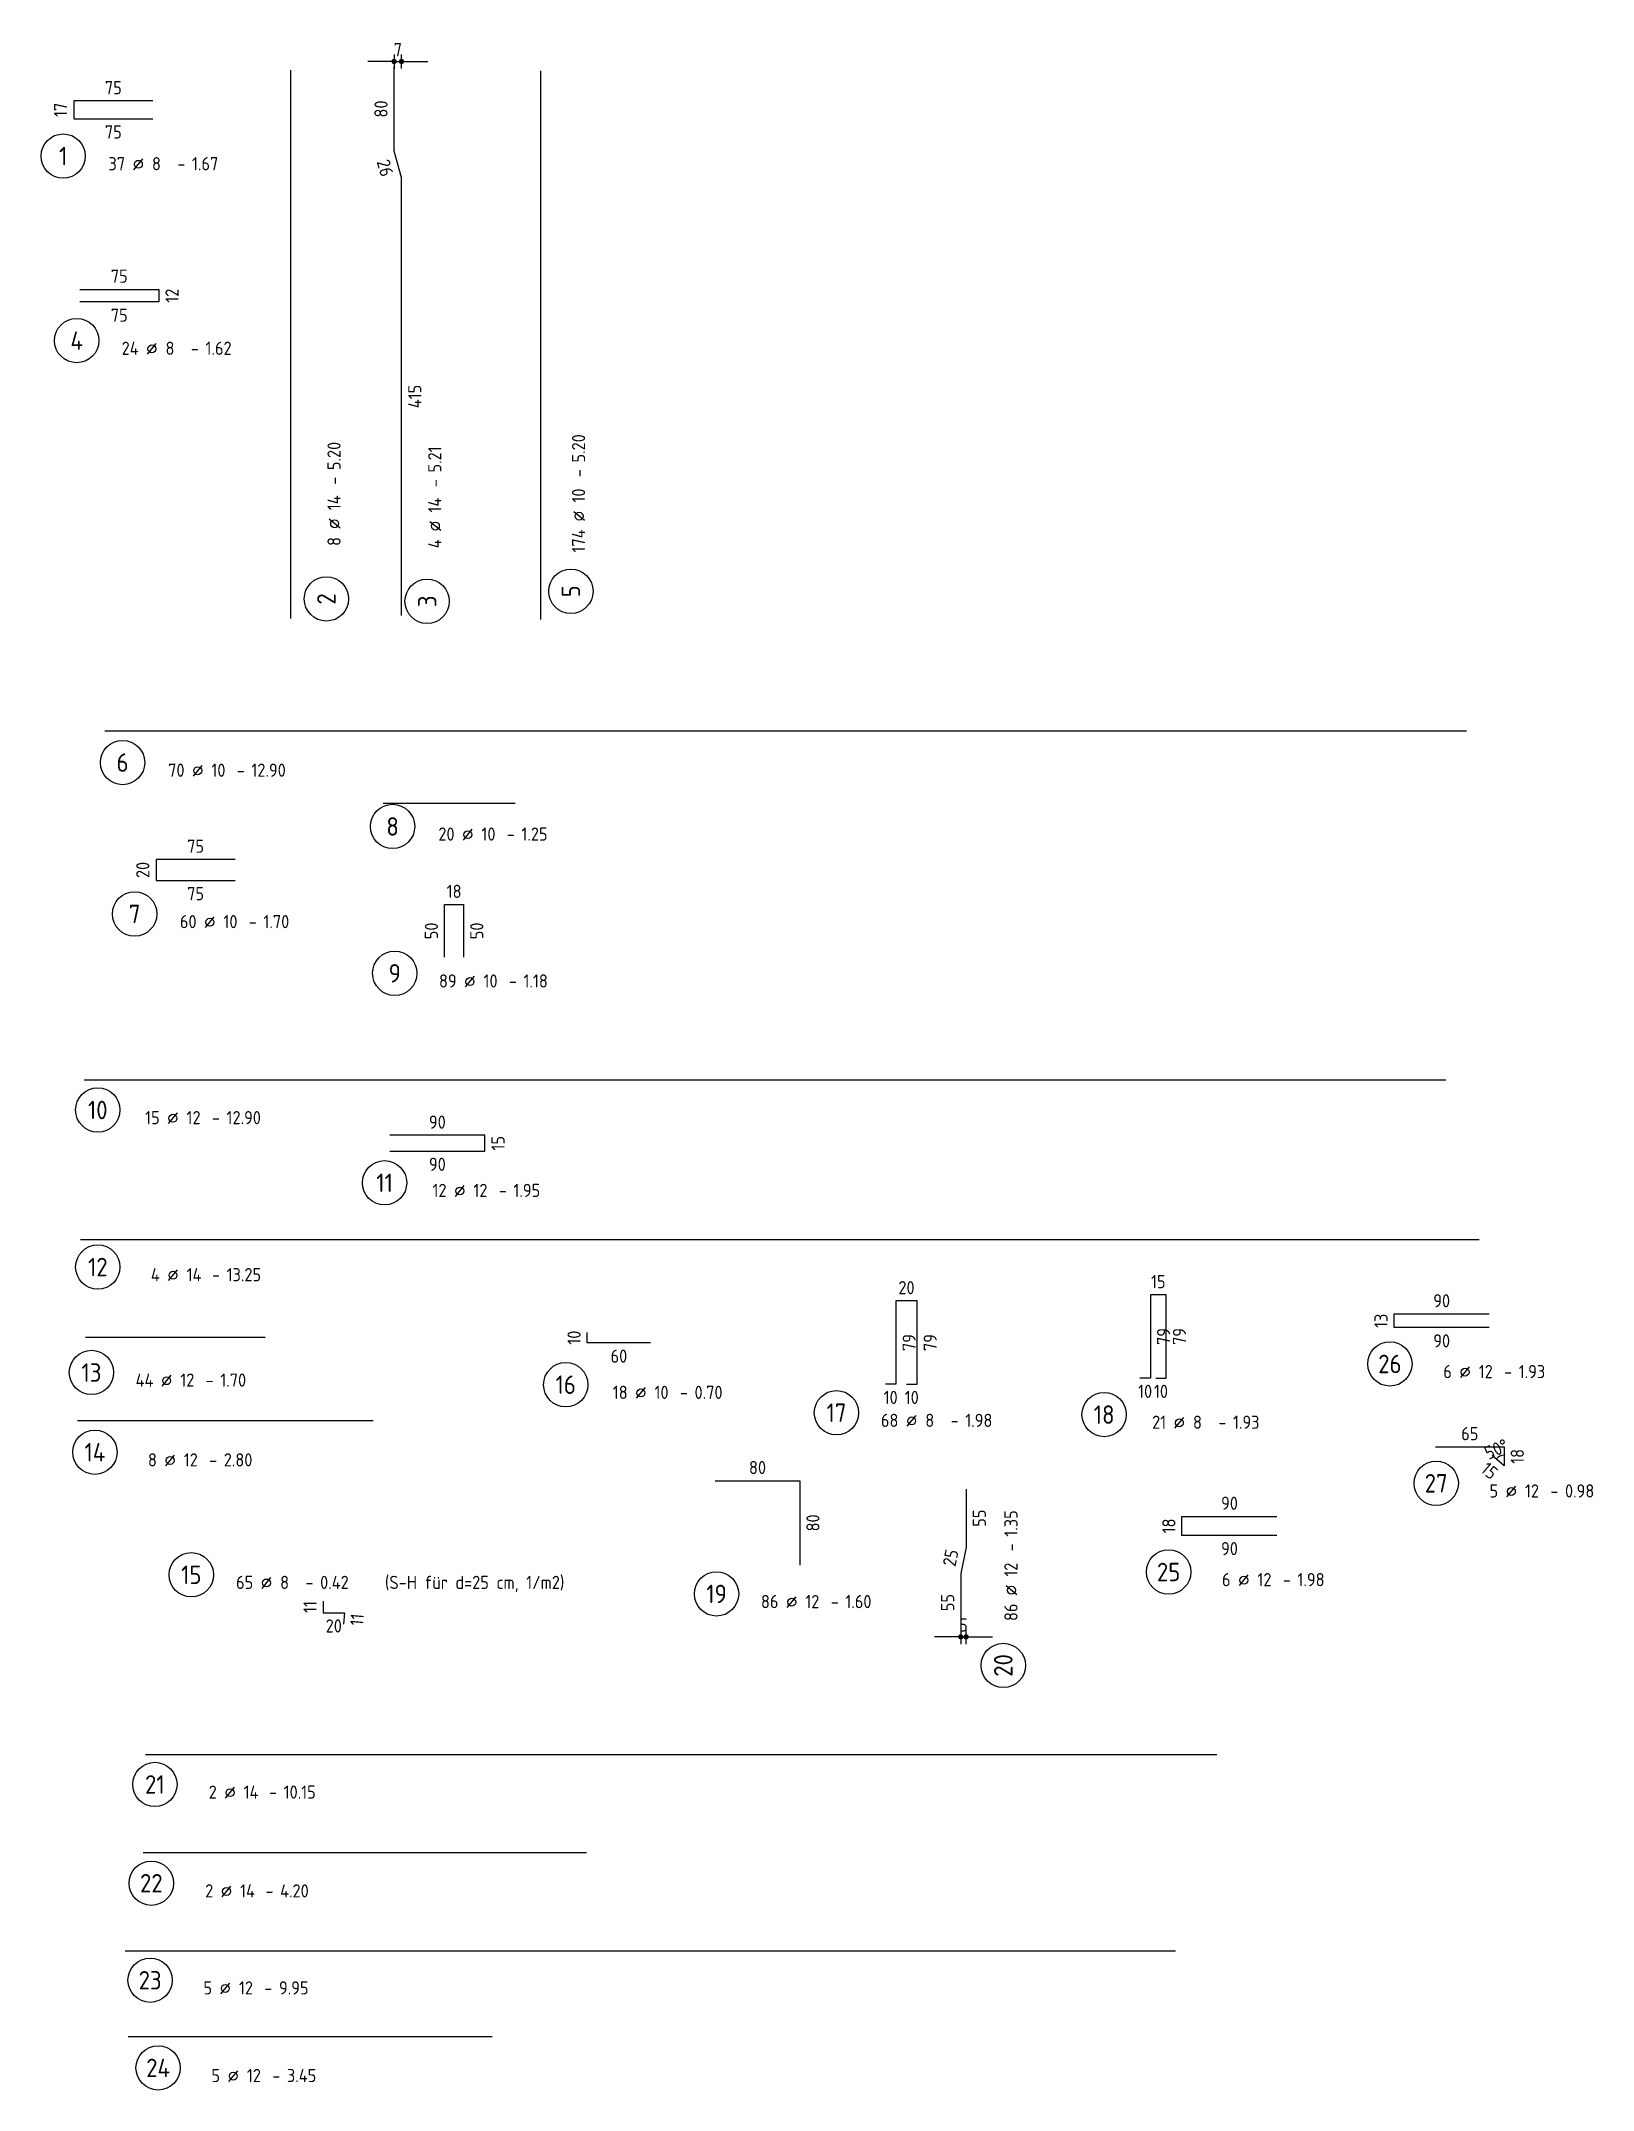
# Model space of a CAD drawing. Extents: x 0 to 58.7, y -9.4 to 29.7.
# Drawn here: x 43.95 to 58.65, y 9.78 to 29.2 of the extents above; entities that cross this region are included whole.
import ezdxf
from ezdxf.enums import TextEntityAlignment as Align

# ---------------------------------------------------------------- set-up
doc = ezdxf.new("R2010")
doc.units = 0
doc.header["$LTSCALE"] = 0.5
doc.linetypes.add('AUSGEZOGEN', pattern=[1000.01, 1000, 0.01])
doc.layers.add('MASSE', color=7, linetype='Continuous')
doc.layers.add('RND', color=7, linetype='Continuous')
doc.styles.add('txt', font='isocp.shx')
doc.dimstyles.new('DOT_I', dxfattribs={"dimscale": 0.5, "dimtxt": 0.25, "dimasz": 0.25, "dimexe": 0.1, "dimexo": 0.3, "dimgap": 0.1, "dimtad": 1, "dimdec": 3, "dimzin": 3, "dimtxsty": 'txt', "dimblk": 'DOT', "dimblk1": 'DOT', "dimblk2": 'DOT', "dimsah": 1, "dimcen": 0.1, "dimse1": 1, "dimse2": 1, "dimazin": 0, "dimtfac": 1, "dimtdec": 4, "dimtix": 1, "dimtmove": 2, "dimatfit": 3, "dimfxl": 0, "dimtvp": 1, "dimtolj": 1, "dimtzin": 0, "dimarcsym": 0})

msp = doc.modelspace()

# ---------------------------------------------------------------- texts
at = {"layer": 'RND', "color": 7, "linetype": 'AUSGEZOGEN', "style": 'txt'}
for s, p in [('75', (44.6348, 28.7605)), ('75', (44.6348, 28.3405)), ('75', (44.691, 26.9742)), ('75', (44.691, 26.6042)), ('75', (45.4142, 21.5711)), ('75', (45.4142, 21.1211)), ('18', (47.8633, 21.1433)), ('90', (47.7046, 18.9561)), ('90', (47.7046, 18.5561)), ('15', (54.5351, 17.4444)), ('20', (52.1493, 17.3868)), ('90', (57.2195, 17.2629)), ('90', (57.2195, 16.8829)), ('60', (49.4249, 16.7382)), ('10', (51.9993, 16.3468)), ('10', (52.1993, 16.3468)), ('10', (54.4101, 16.4044)), ('10', (54.5601, 16.4044)), ('65', (57.4861, 16.003)), ('80', (50.7379, 15.6824)), ('90', (55.2094, 15.3435)), ('90', (55.2094, 14.9135)), ('20', (46.7235, 14.1809))]:
    msp.add_text(s, height=0.125, dxfattribs=at).set_placement(p, align=Align.MIDDLE)
for s, rotation, p in [('17', 90, (44.1348, 28.5505)), ('80', 90, (47.1705, 28.5587)), ('26', 285.64225, (47.2101, 28)), ('12', 90, (45.191, 26.7892)), ('415', 90, (47.4905, 25.8337)), ('20', 90, (44.9142, 21.3461)), ('50', 90, (47.6483, 20.7683)), ('50', 90, (48.0783, 20.7683)), ('15', 90, (48.2796, 18.7561)), ('13', 90, (56.6445, 17.0729)), ('10', 90, (48.9999, 16.9132)), ('79', 90, (52.1743, 16.8668)), ('79', 90, (52.3743, 16.8668)), ('79', 90, (54.5851, 16.9244)), ('79', 90, (54.7351, 16.9244)), ('18', 90, (57.9361, 15.788)), ('15', 319.53079, (57.6729, 15.6516)), ('80', 90, (51.2629, 15.1574)), ('55', 90, (52.8394, 15.202)), ('18', 90, (54.6344, 15.1285)), ('25', 78.69007, (52.5669, 14.8265)), ('11', 90, (46.4985, 14.3609)), ('55', 90, (52.5394, 14.402)), ('11', 85, (46.9432, 14.2402))]:
    msp.add_text(s, height=0.125, rotation=rotation, dxfattribs=at).set_placement(p, align=Align.MIDDLE)

# ---------------------------------------------------------------- blocks, each defined once
blk = doc.blocks.new('RND_AUSZ')
at = {"layer": 'RND', "color": 7, "linetype": 'Continuous'}
blk.add_line((1.341, 0.262), (1.509, 0.466), dxfattribs=at)
at = {"layer": 'RND', "color": 1, "linetype": 'Continuous'}
blk.add_circle((0, 0.52), 0.42, dxfattribs=at)
at = {"layer": 'RND', "color": 7, "linetype": 'Continuous'}
blk.add_circle((1.425, 0.364), 0.075, dxfattribs=at)
at = {"layer": 'RND', "color": 7, "linetype": 'Continuous', "style": 'txt'}
blk.add_text('-', height=0.25, dxfattribs=at).set_placement((2.163, 0.25))
for tag, p in [('WIEOFT', (-0.536, 0.25)), ('STK', (1.174, 0.25))]:
    blk.add_attdef(tag, text='', height=0.25, dxfattribs=at).set_placement(p, align=Align.RIGHT)
at = {"layer": 'RND', "color": 1, "linetype": 'Continuous', "style": 'txt'}
blk.add_attdef('POS', text='', height=0.35, dxfattribs=at).set_placement((0, 0.52), align=Align.MIDDLE)
at = {"layer": 'RND', "color": 7, "linetype": 'Continuous', "style": 'txt'}
for tag, p in [('DS', (1.683, 0.25)), ('LANG', (2.441, 0.25)), ('TEXT', (3.669, 0.25))]:
    blk.add_attdef(tag, p, '', height=0.25, dxfattribs=at)
blk = doc.blocks.new('DOT')
at = {"layer": 'MASSE', "color": 7, "linetype": 'Continuous'}
for p, q in [((0, 0), (-1, 0)), ((0, 0.54), (0, -0.54))]:
    blk.add_line(p, q, dxfattribs=at)
at = {"layer": 'MASSE', "color": 7, "linetype": 'Continuous', "const_width": 0.2}
blk.add_lwpolyline([(-0.1, 0, 1), (0.1, 0, 1)], format="xyb", close=True, dxfattribs=at)
blk = doc.blocks.new('*D33')
at = {"layer": 'Defpoints', "color": 0, "linetype": 'AUSGEZOGEN', "transparency": 16777216}
for p in [(47.295, 29.009), (47.365, 29.009), (47.365, 29.009)]:
    blk.add_point(p, dxfattribs=at)
at = {"layer": 'RND', "color": 0, "linetype": 'AUSGEZOGEN', "lineweight": -2, "transparency": 16777216}
for p, q in [((47.17, 29.009), (47.045, 29.009)), ((47.295, 29.009), (47.365, 29.009)), ((47.49, 29.009), (47.615, 29.009))]:
    blk.add_line(p, q, dxfattribs=at)
at = {"layer": 'RND', "color": 0, "linetype": 'AUSGEZOGEN', "lineweight": -2, "transparency": 16777216, "xscale": 0.125, "yscale": 0.125, "zscale": 0.125}
blk.add_blockref('DOT', (47.295, 29.009), dxfattribs=at)
at = {"layer": 'RND', "color": 0, "linetype": 'AUSGEZOGEN', "lineweight": -2, "transparency": 16777216, "xscale": 0.125, "yscale": 0.125, "zscale": 0.125, "rotation": 180}
blk.add_blockref('DOT', (47.365, 29.009), dxfattribs=at)
at = {"layer": 'RND', "color": 0, "linetype": 'AUSGEZOGEN', "transparency": 16777216, "insert": (47.33, 29.121), "char_height": 0.125, "attachment_point": 5, "style": 'txt'}
blk.add_mtext('\\A1;7', dxfattribs=at)
blk = doc.blocks.new('*D48')
at = {"layer": 'Defpoints', "color": 0, "linetype": 'AUSGEZOGEN', "transparency": 16777216}
for p in [(52.664, 14.077), (52.714, 14.077), (52.714, 14.077)]:
    blk.add_point(p, dxfattribs=at)
at = {"layer": 'RND', "color": 0, "linetype": 'AUSGEZOGEN', "lineweight": -2, "transparency": 16777216}
for p, q in [((52.539, 14.077), (52.414, 14.077)), ((52.664, 14.077), (52.714, 14.077)), ((52.839, 14.077), (52.964, 14.077))]:
    blk.add_line(p, q, dxfattribs=at)
at = {"layer": 'RND', "color": 0, "linetype": 'AUSGEZOGEN', "lineweight": -2, "transparency": 16777216, "xscale": 0.125, "yscale": 0.125, "zscale": 0.125}
blk.add_blockref('DOT', (52.664, 14.077), dxfattribs=at)
at = {"layer": 'RND', "color": 0, "linetype": 'AUSGEZOGEN', "lineweight": -2, "transparency": 16777216, "xscale": 0.125, "yscale": 0.125, "zscale": 0.125, "rotation": 180}
blk.add_blockref('DOT', (52.714, 14.077), dxfattribs=at)
at = {"layer": 'RND', "color": 0, "linetype": 'AUSGEZOGEN', "transparency": 16777216, "insert": (52.689, 14.189), "char_height": 0.125, "attachment_point": 5, "style": 'txt'}
blk.add_mtext('\\A1;5', dxfattribs=at)
blk = doc.blocks.new('*D49')
at = {"layer": 'Defpoints', "color": 0, "linetype": 'AUSGEZOGEN', "transparency": 16777216}
for p in [(57.754, 15.747), (57.783, 15.794), (57.811, 15.788), (57.811, 15.698)]:
    blk.add_point(p, dxfattribs=at)
at = {"layer": 'RND', "color": 0, "linetype": 'AUSGEZOGEN', "lineweight": -2, "transparency": 16777216}
blk.add_arc((57.811, 15.698), 0.1, 90, 139.5308, dxfattribs=at)
at = {"layer": 'RND', "color": 0, "linetype": 'AUSGEZOGEN', "transparency": 16777216, "insert": (57.738, 15.857), "char_height": 0.125, "attachment_point": 5, "rotation": 24.7654, "style": 'txt'}
blk.add_mtext('\\A1;50°', dxfattribs=at)

# ---------------------------------------------------------------- dimensions: what is measured, and where the dimension line sits
at = {"layer": 'RND', "color": 7, "linetype": 'AUSGEZOGEN'}
for base, p1, p2, override, picture, middle in [((47.3655, 29.0087), (47.2955, 29.0087), (47.3655, 29.0087), {"dimdec": 0, "dimlfac": 100, "dimrnd": 0.0005}, '*D33', (47.3305, 29.1212)), ((52.7144, 14.077), (52.6644, 14.077), (52.7144, 14.077), {"dimdec": 0, "dimlfac": 100}, '*D48', (52.6894, 14.1895))]:
    dim = msp.add_linear_dim(base=base, p1=p1, p2=p2, dimstyle='DOT_I', override=override, dxfattribs=at)
    dim.commit()
    dim.dimension.update_dxf_attribs({"geometry": picture, "text_midpoint": middle})
dim = msp.add_angular_dim_3p(base=(57.78271, 15.79386), center=(57.81113, 15.69799), p1=(57.75408, 15.74667), p2=(57.81113, 15.78799), dimstyle='DOT_I', override={"dimdec": 2, "dimrnd": 0.0005, "dimadec": 0}, dxfattribs=at)
dim.commit()
dim.dimension.update_dxf_attribs({"geometry": '*D49', "text_midpoint": (57.73782, 15.85689), "dimtype": 165})

# ---------------------------------------------------------------- linework, layer by layer
at = {"layer": 'RND', "color": 1, "linetype": 'AUSGEZOGEN'}
for points in [[(47.3655, 23.7587), (47.3655, 27.9087), (47.2955, 28.1587), (47.2955, 28.9587)], [(46.3177, 23.7279), (46.3177, 28.9279)], [(48.6863, 23.7207), (48.6863, 28.9207)], [(45.0098, 28.6355), (44.2598, 28.6355), (44.2598, 28.4655), (45.0098, 28.4655)], [(44.316, 26.8492), (45.066, 26.8492), (45.066, 26.7292), (44.316, 26.7292)], [(44.555, 22.6638), (57.455, 22.6638)], [(48.4415, 21.9745), (47.1915, 21.9745)], [(45.7892, 21.4461), (45.0392, 21.4461), (45.0392, 21.2461), (45.7892, 21.2461)], [(47.7733, 20.5183), (47.7733, 21.0183), (47.9533, 21.0183), (47.9533, 20.5183)], [(44.3579, 19.3572), (57.2579, 19.3572)], [(47.2546, 18.6811), (48.1546, 18.6811), (48.1546, 18.8311), (47.2546, 18.8311)], [(44.3234, 17.8445), (57.5734, 17.8445)], [(54.5101, 16.5294), (54.6101, 16.5294), (54.6101, 17.3194), (54.4601, 17.3194), (54.4601, 16.5294), (54.3601, 16.5294)], [(52.1493, 16.4718), (52.2493, 16.4718), (52.2493, 17.2618), (52.0493, 17.2618), (52.0493, 16.4718), (51.9493, 16.4718)], [(57.6695, 17.0079), (56.7695, 17.0079), (56.7695, 17.1379), (57.6695, 17.1379)], [(46.0723, 16.915), (44.3723, 16.915)], [(49.7249, 16.8632), (49.1249, 16.8632), (49.1249, 16.9632)], [(44.2954, 16.1278), (47.0954, 16.1278)], [(57.1611, 15.878), (57.8111, 15.878), (57.8111, 15.698), (57.697, 15.7953)], [(50.3379, 15.5574), (51.1379, 15.5574), (51.1379, 14.7574)], [(52.7144, 15.477), (52.7144, 14.927), (52.6644, 14.677), (52.6644, 14.127)], [(55.6594, 15.0385), (54.7594, 15.0385), (54.7594, 15.2185), (55.6594, 15.2185)], [(46.6235, 14.4159), (46.6235, 14.3059), (46.8235, 14.3059), (46.8139, 14.1963)], [(44.9392, 12.9616), (55.0892, 12.9616)], [(49.1177, 12.0298), (44.9177, 12.0298)], [(44.7466, 11.1016), (54.6966, 11.1016)], [(48.224, 10.2865), (44.774, 10.2865)]]:
    msp.add_lwpolyline(points, dxfattribs=at)

# ---------------------------------------------------------------- block references
at = {"layer": 'RND', "color": 1, "linetype": 'AUSGEZOGEN', "xscale": 0.5, "yscale": 0.5, "zscale": 0.5}
for p, values in [((44.1596, 27.8523), {'POS': '1', 'STK': '37', 'DS': '8', 'LANG': '1.67'}), ((44.2877, 26.1031), {'POS': '4', 'STK': '24', 'DS': '8', 'LANG': '1.62'}), ((44.7225, 22.1041), {'POS': '6', 'STK': '70', 'DS': '10', 'LANG': '12.90'}), ((44.8366, 20.6688), {'POS': '7', 'STK': '60', 'DS': '10', 'LANG': '1.70'}), ((47.3007, 20.1063), {'POS': '9', 'STK': '89', 'DS': '10', 'LANG': '1.18'}), ((44.4872, 18.8109), {'POS': '10', 'STK': '15', 'DS': '12', 'LANG': '12.90'}), ((47.2048, 18.1212), {'POS': '11', 'STK': '12', 'DS': '12', 'LANG': '1.95'}), ((44.4278, 16.3232), {'POS': '13', 'STK': '44', 'DS': '12', 'LANG': '1.70'}), ((56.7291, 16.404), {'POS': '26', 'STK': '6', 'DS': '12', 'LANG': '1.93'}), ((48.9208, 16.2072), {'POS': '16', 'STK': '18', 'DS': '10', 'LANG': '0.70'}), ((51.4858, 15.9417), {'POS': '17', 'STK': '68', 'DS': '8', 'LANG': '1.98'}), ((54.022, 15.9241), {'POS': '18', 'STK': '21', 'DS': '8', 'LANG': '1.93'}), ((57.1674, 15.2727), {'POS': '27', 'STK': '5', 'DS': '12', 'LANG': '0.98'}), ((50.3495, 14.224), {'POS': '19', 'STK': '86', 'DS': '12', 'LANG': '1.60'}), ((45.0281, 12.4184), {'POS': '21', 'STK': '2', 'DS': '14', 'LANG': '10.15'})]:
    msp.add_blockref('RND_AUSZ', p, dxfattribs=at).add_auto_attribs(values)
at = {"layer": 'RND', "color": 1, "linetype": 'AUSGEZOGEN', "xscale": 0.5, "yscale": 0.5, "zscale": 0.5, "rotation": 90}
for p, values in [((49.23, 23.987), {'POS': '5', 'STK': '174', 'DS': '10', 'LANG': '5.20'}), ((46.9134, 23.9149), {'POS': '2', 'STK': '8', 'DS': '14', 'LANG': '5.20'}), ((47.8677, 23.8924), {'POS': '3', 'STK': '4', 'DS': '14', 'LANG': '5.21'}), ((53.3264, 13.8063), {'POS': '20', 'STK': '86', 'DS': '12', 'LANG': '1.35'})]:
    msp.add_blockref('RND_AUSZ', p, dxfattribs=at).add_auto_attribs(values)
at = {"layer": 'RND', "color": 7, "linetype": 'AUSGEZOGEN', "xscale": 0.5, "yscale": 0.5, "zscale": 0.5}
for p, values in [((47.2808, 21.4986), {'POS': '8', 'STK': '20', 'DS': '10', 'LANG': '1.25'}), ((44.4878, 17.3225), {'POS': '12', 'STK': '4', 'DS': '14', 'LANG': '13.25'}), ((44.4606, 15.5671), {'POS': '14', 'STK': '8', 'DS': '12', 'LANG': '2.80'}), ((45.3735, 14.4059), {'POS': '15', 'STK': '65', 'DS': '8', 'LANG': '0.42', 'TEXT': '(S-H für d=25 cm, 1/m2)'}), ((54.6327, 14.432), {'POS': '25', 'STK': '6', 'DS': '12', 'LANG': '1.98'}), ((44.9947, 11.4823), {'POS': '22', 'STK': '2', 'DS': '14', 'LANG': '4.20'}), ((44.9836, 10.5627), {'POS': '23', 'STK': '5', 'DS': '12', 'LANG': '9.95'}), ((45.0591, 9.7321), {'POS': '24', 'STK': '5', 'DS': '12', 'LANG': '3.45'})]:
    msp.add_blockref('RND_AUSZ', p, dxfattribs=at).add_auto_attribs(values)

msp.set_redraw_order([(e.dxf.handle, doc.entitydb.next_handle()) for e in msp.query("TEXT MTEXT ATTDEF DIMENSION ARC_DIMENSION")])  # texts and dimensions are drawn at this point

doc.saveas('drawing.dxf')
